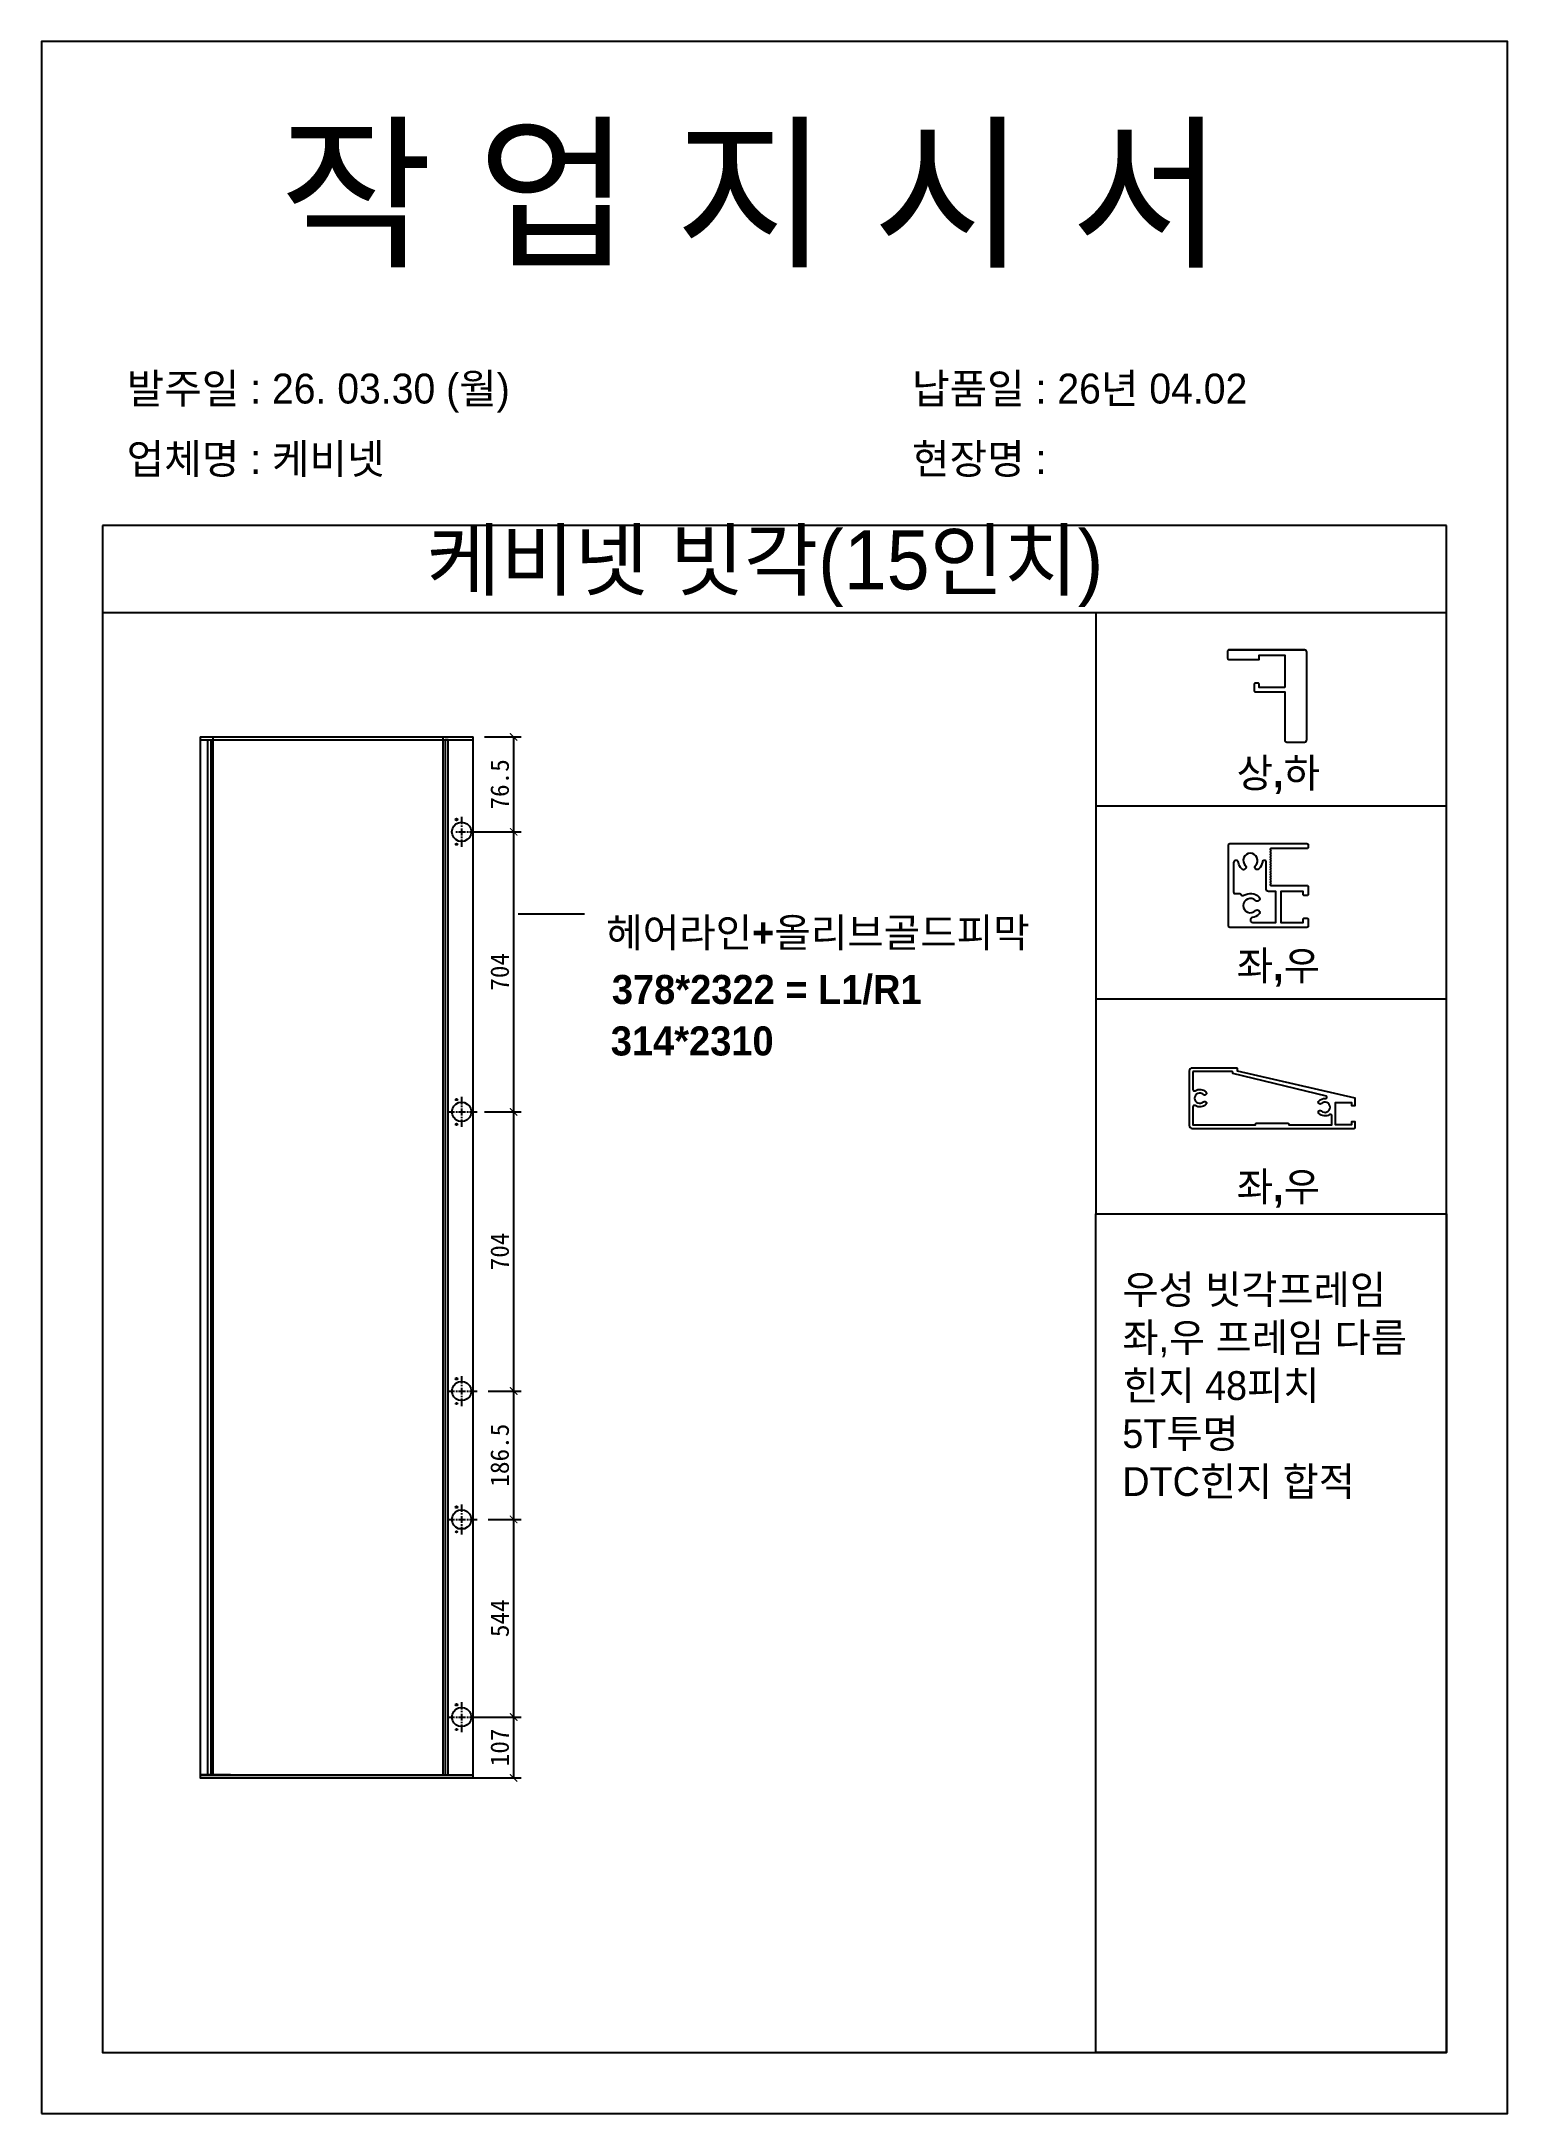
# Model space of a CAD drawing. Header units: millimetres. Extents: x -44117 to 256353, y -2095463 to 65325.
# Drawn here: x 129065 to 131046, y -827634 to -824833 of the extents above; entities that cross this region are included whole.
import ezdxf

# ---------------------------------------------------------------- set-up
doc = ezdxf.new("R2010")
doc.units = ezdxf.units.MM
doc.header["$LTSCALE"] = 10
doc.layers.add('PDF_Geomertry', color=7, linetype='Continuous')
doc.styles.add('MtX_Gulim', font='')
doc.styles.get('MtX_Gulim').set_extended_font_data('Gulim', bold=True)
doc.dimstyles.new('ISO-25', dxfattribs={"dimtxt": 2.5, "dimasz": 2.5, "dimexe": 1, "dimexo": 1, "dimtad": 1, "dimtxsty": 'Standard', "dimblk": 'ARCHTICK', "dimcen": 2.5, "dimadec": 0, "dimazin": 0, "dimtfac": 1, "dimtmove": 0, "dimatfit": 3, "dimfxl": 0, "dimarcsym": 0})

msp = doc.modelspace()

# ---------------------------------------------------------------- texts
at = {"linetype": 'Continuous', "style": 'MtX_Gulim'}
for s, height, p in [('상,하', 39.271262, (130679.77021, -825841.0966)), ('헤어라인+올리브골드피막', 39.2712622, (129828.0997, -826057.00235)), ('좌,우', 39.271262, (130679.77021, -826101.74715)), ('378*2322 = L1/R1', 39.2712622, (129835.73756, -826133.83206)), ('좌,우', 39.271262, (130679.77021, -826400.5396))]:
    msp.add_text(s, height=height, dxfattribs=at).set_placement(p)
at = {"color": 242, "linetype": 'Continuous', "true_color": 0xcd2027, "style": 'MtX_Gulim'}
msp.add_text('314*2310', height=39.271262, dxfattribs=at).set_placement((129834.27564, -826203.43183))
at = {"attachment_point": 1}
for s, width, gutter_width, heights, insert, char_height in [('{\\fGulim|b0|i0|c129|p50;작 업 지 시 서}', 3898.9872873, 14.7362, [-183.72574], (129386.77752, -824955.49926), 165.0454901), ('\\pt11;{\\fGulim|b0|i0|c129|p50;발주일 : 26. 03.30 (월)}', 3898.9872873, 14.7362, [40.67678], (129180.22385, -825281.72395), 40.4361451), ('{\\fGulim|b0|i0|c129|p50;납품일 : 26년 04.02}', 3898.9872873, 14.7362, [41.36774], (130241.20461, -825281.72395), 40.4361451), ('{\\fGulim|b0|i0|c129|p50;업체명 : 케비넷}', 3898.9872873, 14.7362, [42.57324], (129180.22385, -825376.80923), 40.4361451), ('{\\fGulim|b0|i0|c129|p50;현장명 :}', 3898.9872873, 14.7362, [45.12049], (130241.20461, -825376.80923), 40.4361451), ('{\\fGulim|b0|i0|c129|p50;케비넷 빗각(15인치)}', 1882.7812357, 7.11596, [-100.28675], (129585.23661, -825493.70779), 79.6987856), ('{\\f굴림|b0|i0|c129|p50;우성 빗각프레임\\P좌,우 프레임 다름\\P힌지 48피치\\P5T투명\\PDTC힌지 합적}', 11769.5052121, 151.36626, [-309.9654], (130525.38798, -826500.45556), 38.9227538)]:
    msp.add_mtext_dynamic_manual_height_columns(s, width=width, gutter_width=gutter_width, heights=heights, dxfattribs=dict(at, insert=insert, char_height=char_height))

# ---------------------------------------------------------------- blocks, each defined once
blk = doc.blocks.new('_ArchTick')
at = {"color": 0, "linetype": 'ByBlock', "const_width": 0.15}
blk.add_lwpolyline([(-0.5, -0.5), (0.5, 0.5)], dxfattribs=at)
blk = doc.blocks.new('*D5454')
at = {"color": 0, "lineweight": -2}
for p, q in [((129663.5, -825772.9), (129713, -825772.9)), ((129703, -825772.9), (129703, -825901.1)), ((129647.7, -825901.1), (129713, -825901.1))]:
    blk.add_line(p, q, dxfattribs=at)
at = {"layer": 'Defpoints', "color": 0}
for p in [(129648.5, -825772.9), (129632.7, -825901.1), (129703, -825901.1)]:
    blk.add_point(p, dxfattribs=at)
at = {"color": 0, "lineweight": -2, "xscale": 10, "yscale": 10, "zscale": 10}
for p, rotation in [((129703, -825772.9), 90), ((129703, -825901.1), 270)]:
    blk.add_blockref('_ArchTick', p, dxfattribs=dict(at, rotation=rotation))
at = {"color": 0, "insert": (129684.3, -825837), "char_height": 25, "attachment_point": 5, "rotation": 90}
blk.add_mtext('76.5', dxfattribs=at)
blk = doc.blocks.new('*D5455')
at = {"color": 0, "lineweight": -2}
for p, q in [((129647.7, -827097.7), (129713, -827097.7)), ((129703, -827097.7), (129703, -827180)), ((129647.7, -827180), (129713, -827180))]:
    blk.add_line(p, q, dxfattribs=at)
at = {"layer": 'Defpoints', "color": 0}
for p in [(129632.7, -827097.7), (129632.7, -827180), (129703, -827180)]:
    blk.add_point(p, dxfattribs=at)
at = {"color": 0, "lineweight": -2, "xscale": 10, "yscale": 10, "zscale": 10}
for p, rotation in [((129703, -827097.7), 90), ((129703, -827180), 270)]:
    blk.add_blockref('_ArchTick', p, dxfattribs=dict(at, rotation=rotation))
at = {"color": 0, "insert": (129684.3, -827138.8), "char_height": 25, "attachment_point": 5, "rotation": 90}
blk.add_mtext('107', dxfattribs=at)
blk = doc.blocks.new('*D5456')
at = {"color": 0, "lineweight": -2}
for p, q in [((129663.5, -825901.1), (129713, -825901.1)), ((129703, -825901.1), (129703, -826279.7)), ((129663.5, -826279.7), (129713, -826279.7))]:
    blk.add_line(p, q, dxfattribs=at)
at = {"layer": 'Defpoints', "color": 0}
for p in [(129648.5, -825901.1), (129648.5, -826279.7), (129703, -826279.7)]:
    blk.add_point(p, dxfattribs=at)
at = {"color": 0, "lineweight": -2, "xscale": 10, "yscale": 10, "zscale": 10}
for p, rotation in [((129703, -825901.1), 90), ((129703, -826279.7), 270)]:
    blk.add_blockref('_ArchTick', p, dxfattribs=dict(at, rotation=rotation))
at = {"color": 0, "insert": (129684.3, -826090.4), "char_height": 25, "attachment_point": 5, "rotation": 90}
blk.add_mtext('704', dxfattribs=at)
blk = doc.blocks.new('*D5457')
at = {"color": 0, "lineweight": -2}
for p, q in [((129663.5, -826279.7), (129713, -826279.7)), ((129703, -826279.7), (129703, -826657.1)), ((129668.7, -826657.1), (129713, -826657.1))]:
    blk.add_line(p, q, dxfattribs=at)
at = {"layer": 'Defpoints', "color": 0}
for p in [(129648.5, -826279.7), (129653.7, -826657.1), (129703, -826657.1)]:
    blk.add_point(p, dxfattribs=at)
at = {"color": 0, "lineweight": -2, "xscale": 10, "yscale": 10, "zscale": 10}
for p, rotation in [((129703, -826279.7), 90), ((129703, -826657.1), 270)]:
    blk.add_blockref('_ArchTick', p, dxfattribs=dict(at, rotation=rotation))
at = {"color": 0, "insert": (129684.3, -826468.4), "char_height": 25, "attachment_point": 5, "rotation": 90}
blk.add_mtext('704', dxfattribs=at)
blk = doc.blocks.new('*D5458')
at = {"color": 0, "lineweight": -2}
for p, q in [((129668.7, -826657.1), (129713, -826657.1)), ((129703, -826657.1), (129703, -826830.6)), ((129668.7, -826830.6), (129713, -826830.6))]:
    blk.add_line(p, q, dxfattribs=at)
at = {"layer": 'Defpoints', "color": 0}
for p in [(129653.7, -826657.1), (129653.7, -826830.6), (129703, -826830.6)]:
    blk.add_point(p, dxfattribs=at)
at = {"color": 0, "lineweight": -2, "xscale": 10, "yscale": 10, "zscale": 10}
for p, rotation in [((129703, -826657.1), 90), ((129703, -826830.6), 270)]:
    blk.add_blockref('_ArchTick', p, dxfattribs=dict(at, rotation=rotation))
at = {"color": 0, "insert": (129684.3, -826743.8), "char_height": 25, "attachment_point": 5, "rotation": 90}
blk.add_mtext('186.5', dxfattribs=at)
blk = doc.blocks.new('*D5459')
at = {"color": 0, "lineweight": -2}
for p, q in [((129668.7, -826830.6), (129713, -826830.6)), ((129703, -826830.6), (129703, -827097.7)), ((129668.7, -827097.7), (129713, -827097.7))]:
    blk.add_line(p, q, dxfattribs=at)
at = {"layer": 'Defpoints', "color": 0}
for p in [(129653.7, -826830.6), (129653.7, -827097.7), (129703, -827097.7)]:
    blk.add_point(p, dxfattribs=at)
at = {"color": 0, "lineweight": -2, "xscale": 10, "yscale": 10, "zscale": 10}
for p, rotation in [((129703, -826830.6), 90), ((129703, -827097.7), 270)]:
    blk.add_blockref('_ArchTick', p, dxfattribs=dict(at, rotation=rotation))
at = {"color": 0, "insert": (129684.3, -826964.2), "char_height": 25, "attachment_point": 5, "rotation": 90}
blk.add_mtext('544', dxfattribs=at)

# ---------------------------------------------------------------- dimensions: what is measured, and where the dimension line sits
dim = msp.add_linear_dim(base=(129703.0054, -825901.08249), p1=(129648.4545, -825772.94353), p2=(129632.658, -825901.08249), angle=90, text='76.5', dimstyle='ISO-25', override={"dimscale": 10, "dimasz": 1, "dimexo": 1.5, "dimtxsty": 'Standard'})
dim.commit()
dim.dimension.update_dxf_attribs({"geometry": '*D5454', "text_midpoint": (129703.0054, -825837.01301), "dimtype": 160})
for base, p1, p2, text, override, picture, middle in [((129703.0054, -826279.72795), (129648.4545, -825901.08249), (129648.4545, -826279.72795), '704', {"dimscale": 10, "dimasz": 1, "dimexo": 1.5, "dimtxsty": 'Standard'}, '*D5456', (129684.2554, -826090.40522)), ((129703.0054, -826657.058), (129648.4545, -826279.72795), (129653.72005, -826657.058), '704', {"dimscale": 10, "dimasz": 1, "dimexo": 1.5, "dimtxsty": 'Standard', "dimtmove": 1}, '*D5457', (129684.2554, -826468.39297)), ((129703.0054, -826830.57473), (129653.72005, -826657.058), (129653.72005, -826830.57473), '186.5', {"dimscale": 10, "dimasz": 1, "dimexo": 1.5, "dimtxsty": 'Standard', "dimtmove": 1}, '*D5458', (129684.2554, -826743.81637)), ((129703.0054, -827097.73542), (129653.72005, -826830.57473), (129653.72005, -827097.73542), '544', {"dimscale": 10, "dimasz": 1, "dimexo": 1.5, "dimtxsty": 'Standard', "dimtmove": 1}, '*D5459', (129684.2554, -826964.15508)), ((129703.0054, -827179.9583), (129632.658, -827097.73542), (129632.658, -827179.9583), '107', {"dimscale": 10, "dimasz": 1, "dimexo": 1.5, "dimtxsty": 'Standard'}, '*D5455', (129684.2554, -827138.84686))]:
    dim = msp.add_linear_dim(base=base, p1=p1, p2=p2, angle=90, text=text, dimstyle='ISO-25', override=override)
    dim.commit()
    dim.dimension.update_dxf_attribs({"geometry": picture, "text_midpoint": middle})

# ---------------------------------------------------------------- linework, layer by layer
for p, q in [((130963.18994, -825487.19001), (129147.68955, -825487.19001)), ((130963.18994, -825605.07965), (129147.68955, -825605.07965)), ((130669.41457, -825655.14034), (130771.46074, -825655.14034)), ((130747.72907, -825779.73158), (130771.46074, -825779.73158)), ((130489.57601, -825866.07795), (130963.18994, -825866.07795)), ((129798.79809, -826012.62077), (129709.0924, -826012.62077)), ((130489.57601, -826127.01166), (130963.18994, -826127.01166))]:
    msp.add_line(p, q)
for points in [[(129065.1668, -827633.7602), (131045.71268, -827633.7602), (131045.71268, -824832.70245), (129065.1668, -824832.70245)], [(130963.18994, -825605.07965), (130489.57601, -825605.07965), (130489.57601, -826417.49048), (130963.18994, -826417.49048)], [(130963.18994, -827551.23745), (130489.57601, -827551.23745), (130489.57601, -826417.49048), (130963.18994, -826417.49048)]]:
    msp.add_lwpolyline(points, close=True)
msp.add_lwpolyline([(129147.68955, -825487.19001), (129147.68955, -827551.23745), (130963.18994, -827551.23745), (130963.18994, -825487.19001)])
for points in [[(130744.76261, -825706.16342), (130710.3517, -825706.16342), (130710.3517, -825702.01038, 0.4142135624), (130708.57182, -825700.2305), (130705.01207, -825700.2305, 0.4142135624), (130703.2322, -825702.01038), (130703.2322, -825710.31646, 0.4142135624), (130705.01207, -825712.09634), (130744.76261, -825712.09634), (130744.76261, -825776.76512, 0.4142135624), (130747.72907, -825779.73158), (130771.46074, -825779.73158, 0.4142135624), (130774.42719, -825776.76512), (130774.42719, -825658.1068, 0.4142135624), (130771.46074, -825655.14034), (130669.41457, -825655.14034, 0.4142135624), (130667.6347, -825656.92021), (130667.6347, -825666.41288, 0.4142135623), (130669.41457, -825668.19276), (130710.3517, -825668.19276), (130710.3517, -825662.25984), (130744.76261, -825662.25984), (130744.76261, -825706.16342)], [(130619.70798, -826220.41567, 0.4142135624), (130615.63045, -826224.4932), (130615.63045, -826297.88877, 0.4142135624), (130619.70798, -826301.9663), (130838.67143, -826301.9663, 0.4142135624), (130839.89469, -826300.74304), (130839.89469, -826292.99573), (130835.00165, -826292.99573), (130835.00165, -826297.07326), (130813.39074, -826297.07326), (130813.39074, -826266.89953), (130835.00165, -826266.89953), (130835.00165, -826270.97706), (130839.89469, -826270.97706), (130839.89469, -826261.19098), (130680.87096, -826224.4932), (130680.87086, -826221.62334, 0.4179291142), (130679.6477, -826220.41567), (130619.70798, -826220.41567)], [(130620.52349, -826225.3087), (130620.52349, -826249.42958, 0.5888435535), (130623.6416, -826251.1592, -0.348452388), (130638.24546, -826252.81182, -1), (130634.79292, -826256.27906, 0.6674110335), (130622.97001, -826261.19098, 0.6674110338), (130634.79292, -826266.10291, -1.0000000005), (130638.24546, -826269.57015, -0.3484523877), (130623.6416, -826271.22276, 0.5888435532), (130620.52349, -826272.95238), (130620.52349, -826297.07326), (130705.33615, -826297.07326), (130705.33615, -826296.25775, -0.4142135624), (130706.55941, -826295.0345), (130748.96574, -826295.0345, -0.4142135624), (130750.189, -826296.25775), (130750.189, -826297.07326), (130808.4977, -826297.07326), (130808.4977, -826285.18498, 0.5888435535), (130805.37959, -826283.45536, -0.348452388), (130790.77572, -826281.80274, -1.0000000001), (130794.22827, -826278.3355, 0.6674110337), (130806.05118, -826273.42358, 0.6674110335), (130794.22827, -826268.51166, -0.9999999999), (130790.77572, -826265.04442, -0.2013590238), (130799.25575, -826261.59952, 0.7810459571), (130801.15884, -826258.39286), (130674.75466, -826227.92621), (130674.75466, -826226.53196, 0.4142135624), (130673.5314, -826225.3087), (130620.52349, -826225.3087)]]:
    msp.add_lwpolyline(points, format="xyb")
for points in [[(130776.46164, -826028.62126, -0.4142135624), (130774.76267, -826030.32023), (130670.55908, -826030.32023, -0.4142135624), (130668.86011, -826028.62126), (130668.86011, -825918.75443, -0.4142135624), (130670.55908, -825917.05546), (130774.76267, -825917.05546, -0.4142135624), (130776.46164, -825918.75443), (130776.46164, -825922.15238, -0.4142135624), (130774.76267, -825923.85135), (130725.98584, -825923.85135), (130724.85319, -825924.984), (130725.35081, -825925.48161, -0.4142135624), (130725.35081, -825927.88432), (130724.85319, -825928.38194), (130725.35081, -825928.87956, -0.4142135624), (130725.35081, -825931.28227), (130724.85319, -825931.77988), (130725.35081, -825932.2775, -0.4142135624), (130725.35081, -825934.68021), (130724.85319, -825935.17783), (130725.35081, -825935.67544, -0.4142135624), (130725.35081, -825938.07815), (130724.85319, -825938.57577), (130725.35081, -825939.07339, -0.4142135624), (130725.35081, -825941.47609), (130724.85319, -825941.97371), (130725.35081, -825942.47133, -0.4142135624), (130725.35081, -825944.87404), (130724.85319, -825945.37165), (130725.35081, -825945.86927, -0.4142135624), (130725.35081, -825948.27198), (130724.85319, -825948.7696), (130725.35081, -825949.26721, -0.4142135624), (130725.35081, -825951.66992), (130724.85319, -825952.16754), (130725.35081, -825952.66516, -0.4142135624), (130725.35081, -825955.06787), (130724.85319, -825955.56548), (130725.35081, -825956.0631, -0.4142135624), (130725.35081, -825958.46581), (130724.85319, -825958.96343), (130725.35081, -825959.46104, -0.4142135624), (130725.35081, -825961.86375), (130724.85319, -825962.36137), (130725.35081, -825962.85899, -0.4142135624), (130725.35081, -825965.2617), (130724.85319, -825965.75931), (130725.35081, -825966.25693, -0.4142135624), (130725.35081, -825968.65964), (130724.85319, -825969.15726), (130725.35081, -825969.65487, -0.4142135624), (130725.35081, -825972.05758), (130724.85319, -825972.5552), (130725.98584, -825973.68785), (130774.76267, -825973.68785, -0.4142135624), (130776.46164, -825975.38682), (130776.46164, -825985.58065, -0.4142135624), (130774.76267, -825987.27962), (130771.36473, -825987.27962, -0.4142135624), (130769.66576, -825985.58065), (130769.66576, -825981.61638), (130739.65059, -825981.61638), (130739.65059, -826023.52434), (130769.66576, -826023.52434), (130769.66576, -826019.56008, -0.4142135624), (130771.36473, -826017.86111), (130774.76267, -826017.86111, -0.4142135624), (130776.46164, -826019.56008)], [(130719.75628, -825942.30972, 0.9336671815), (130714.57809, -825941.95404, -0.1629476092), (130709.94668, -825951.29682, -1), (130705.13107, -825946.50162, 0.6674110338), (130698.30895, -825930.08091), (130698.30895, -825930.08091, 0.6674110335), (130691.48684, -825946.50162, -1), (130686.67123, -825951.29682, -0.155566878), (130682.1112, -825942.42147, 0.9202838951), (130675.656, -825942.95834), (130675.656, -825982.83714, 0.4142135624), (130677.35497, -825984.53611), (130683.9151, -825984.5361, -0.3056194544), (130685.49012, -825985.59797, 0.4660008128), (130689.61422, -825986.93836, -0.348452388), (130709.89736, -825989.23367, -1), (130705.10216, -825994.04928, 0.6674110335), (130688.68145, -826000.87139), (130688.68145, -826000.87139, 0.6674110338), (130705.10216, -826007.6935, -1), (130709.89736, -826012.50912, -0.1555668778), (130701.02201, -826017.06914, 0.920283895), (130701.55888, -826023.52434), (130732.85471, -826023.52434), (130732.85471, -825981.61638), (130722.5879, -825981.61638, -0.4142135624), (130719.75628, -825978.78476)]]:
    msp.add_lwpolyline(points, format="xyb", close=True)
at = {"layer": 'PDF_Geomertry', "lineweight": 25}
for p, q in [((129289.99874, -827175.90787), (129289.99874, -825776.58884)), ((129294.04918, -825776.58884), (129294.04918, -827175.90787)), ((129296.47936, -825772.94353), (129296.47936, -827175.90787)), ((129313.89226, -825776.58884), (129317.94269, -825776.58884)), ((129317.94269, -825776.58884), (129317.94269, -825776.58884)), ((129320.37288, -827175.90787), (129279.46411, -827175.90787)), ((129279.46411, -827175.90787), (129648.4545, -827175.90787)), ((129317.94269, -827175.90787), (129313.89226, -827175.90787))]:
    msp.add_line(p, q, dxfattribs=at)
for points in [[(129279.4639, -825772.94353), (129648.4545, -825772.94353)], [(129279.4639, -825776.58884), (129648.4545, -825776.58884)], [(129648.45465, -827179.9583), (129279.46411, -827179.9583), (129648.4545, -827179.9583), (129648.4545, -825772.94343)], [(129279.46411, -825772.94353), (129279.46411, -827179.9583)], [(129607.54557, -825772.94353), (129607.54557, -827175.90808)], [(129632.658, -825880.83054), (129632.658, -825890.95651)], [(129624.96221, -825901.08249), (129626.98743, -825901.08249)], [(129628.60757, -825901.08249), (129637.9235, -825901.08249)], [(129632.658, -825892.57671), (129632.658, -825894.60182)], [(129632.658, -825896.62704), (129632.658, -825905.94297)], [(129632.658, -825907.56316), (129632.658, -825909.58827)], [(129632.658, -825911.61349), (129632.658, -825921.33444)], [(129639.94866, -825901.08249), (129641.97388, -825901.08249)], [(129643.59407, -825901.08249), (129653.72005, -825901.08249)], [(129648.4545, -827179.9583), (129648.4545, -827097.73542), (129648.4545, -826077.93778), (129648.4545, -825896.48036)], [(129613.21609, -826279.72795), (129623.34207, -826279.72795)], [(129624.96221, -826279.72795), (129626.98743, -826279.72795)], [(129628.60757, -826279.72795), (129637.9235, -826279.72795)], [(129632.658, -826259.476), (129632.658, -826269.60197)], [(129632.658, -826271.22206), (129632.658, -826273.24738)], [(129632.658, -826275.2725), (129632.658, -826284.58843)], [(129639.94866, -826279.72795), (129641.97388, -826279.72795)], [(129643.59407, -826279.72795), (129653.72005, -826279.72795)], [(129632.658, -826286.20852), (129632.658, -826288.23384)], [(129632.658, -826289.85393), (129632.658, -826299.9799)], [(129632.658, -826636.80604), (129632.658, -826646.93202)], [(129613.21609, -826657.058), (129623.34207, -826657.058)], [(129624.96221, -826657.058), (129626.98743, -826657.058)], [(129628.60757, -826657.058), (129637.9235, -826657.058)], [(129632.658, -826648.55211), (129632.658, -826650.57743)], [(129632.658, -826652.60254), (129632.658, -826661.91847)], [(129632.658, -826663.53856), (129632.658, -826665.56388)], [(129632.658, -826667.18397), (129632.658, -826677.30995)], [(129639.94866, -826657.058), (129641.97388, -826657.058)], [(129643.59407, -826657.058), (129653.72005, -826657.058)], [(129632.658, -826810.32278), (129632.658, -826820.44876)], [(129613.21609, -826830.57473), (129623.34207, -826830.57473)], [(129624.96221, -826830.57473), (129626.98743, -826830.57473)], [(129628.60757, -826830.57473), (129637.9235, -826830.57473)], [(129632.658, -826822.06885), (129632.658, -826824.09417)], [(129632.658, -826826.11928), (129632.658, -826835.43521)], [(129632.658, -826837.0553), (129632.658, -826839.08062)], [(129632.658, -826840.70071), (129632.658, -826850.82669)], [(129639.94866, -826830.57473), (129641.97388, -826830.57473)], [(129643.59407, -826830.57473), (129653.72005, -826830.57473)], [(129632.658, -827077.48347), (129632.658, -827087.60945)], [(129632.658, -827089.22954), (129632.658, -827091.25486)], [(129632.658, -827093.27997), (129632.658, -827102.5959)], [(129613.21609, -827097.73542), (129623.34207, -827097.73542)], [(129624.96221, -827097.73542), (129626.98743, -827097.73542)], [(129628.60757, -827097.73542), (129637.9235, -827097.73542)], [(129632.658, -827104.21599), (129632.658, -827106.24131)], [(129632.658, -827107.8614), (129632.658, -827117.98738)], [(129639.94866, -827097.73542), (129641.97388, -827097.73542)], [(129643.59407, -827097.73542), (129653.72005, -827097.73542)]]:
    msp.add_lwpolyline(points, dxfattribs=at)
for points in [[(129610.38083, -825776.58884), (129610.38083, -827175.90787), (129614.43126, -827175.90787), (129614.43126, -825776.58884), (129610.38083, -825776.58884)], [(129619.69666, -825901.08249), (129620.50676, -825897.03206), (129622.1269, -825893.38675), (129624.96216, -825890.55149), (129628.60752, -825888.9313), (129632.6579, -825888.12125), (129636.70828, -825888.9313), (129640.35363, -825890.55149), (129643.18895, -825893.38675), (129645.21411, -825897.03206), (129646.02421, -825901.08249), (129645.21411, -825905.13292), (129643.18895, -825908.77823), (129640.35363, -825911.61349), (129636.70828, -825913.6387), (129632.6579, -825914.04373), (129628.60752, -825913.6387), (129624.96216, -825911.61349), (129622.1269, -825908.77823), (129620.50676, -825905.13292), (129619.69666, -825901.08249)], [(129624.55734, -825884.47595), (129624.96236, -825883.6659), (129625.77246, -825883.26088), (129626.58256, -825883.6659), (129626.98758, -825884.47595), (129626.58256, -825885.28599), (129625.77246, -825885.69101), (129624.96236, -825885.28599), (129624.55734, -825884.47595)], [(129624.55734, -825918.09416), (129624.96236, -825917.28411), (129625.77246, -825916.87909), (129626.58256, -825917.28411), (129626.98758, -825918.09416), (129626.58256, -825918.9042), (129625.77246, -825918.9042), (129624.96236, -825918.9042), (129624.55734, -825918.09416)], [(129619.69666, -826279.72795), (129620.50676, -826275.67752), (129622.1269, -826272.03211), (129624.96216, -826269.19695), (129628.60752, -826267.17184), (129632.6579, -826266.76661), (129636.70828, -826267.17184), (129640.35363, -826269.19695), (129643.18895, -826272.03211), (129645.21411, -826275.67752), (129646.02421, -826279.72795), (129645.21411, -826283.77838), (129643.18895, -826287.42379), (129640.35363, -826290.25895), (129636.70828, -826292.28406), (129632.6579, -826292.68929), (129628.60752, -826292.28406), (129624.96216, -826290.25895), (129622.1269, -826287.42379), (129620.50676, -826283.77838), (129619.69666, -826279.72795)], [(129624.55734, -826263.1212), (129624.96236, -826262.31116), (129625.77246, -826261.90613), (129626.58256, -826262.31116), (129626.98758, -826263.1212), (129626.58256, -826263.93125), (129625.77246, -826263.93125), (129624.96236, -826263.93125), (129624.55734, -826263.1212)], [(129624.55734, -826296.33449), (129624.96236, -826295.92947), (129625.77246, -826295.52445), (129626.58256, -826295.92947), (129626.98758, -826296.33449), (129626.58256, -826297.14454), (129625.77246, -826297.54956), (129624.96236, -826297.14454), (129624.55734, -826296.33449)], [(129619.69666, -826657.058), (129620.50676, -826653.00757), (129622.1269, -826649.36216), (129624.96216, -826646.527), (129628.60752, -826644.50189), (129632.6579, -826644.09666), (129636.70828, -826644.50189), (129640.35363, -826646.527), (129643.18895, -826649.36216), (129645.21411, -826653.00757), (129646.02421, -826657.058), (129645.21411, -826661.10843), (129643.18895, -826664.75384), (129640.35363, -826667.589), (129636.70828, -826669.61411), (129632.6579, -826670.01934), (129628.60752, -826669.61411), (129624.96216, -826667.589), (129622.1269, -826664.75384), (129620.50676, -826661.10843), (129619.69666, -826657.058)], [(129624.55734, -826640.45125), (129624.96236, -826639.6412), (129625.77246, -826639.23618), (129626.58256, -826639.6412), (129626.98758, -826640.45125), (129626.58256, -826641.26129), (129625.77246, -826641.26129), (129624.96236, -826641.26129), (129624.55734, -826640.45125)], [(129624.55734, -826673.66454), (129624.96236, -826673.25952), (129625.77246, -826672.8545), (129626.58256, -826673.25952), (129626.98758, -826673.66454), (129626.58256, -826674.47459), (129625.77246, -826674.87961), (129624.96236, -826674.47459), (129624.55734, -826673.66454)], [(129624.55734, -826813.96798), (129624.96236, -826813.15794), (129625.77246, -826812.75292), (129626.58256, -826813.15794), (129626.98758, -826813.96798), (129626.58256, -826814.77803), (129625.77246, -826814.77803), (129624.96236, -826814.77803), (129624.55734, -826813.96798)], [(129619.69666, -826830.57473), (129620.50676, -826826.5243), (129622.1269, -826822.87889), (129624.96216, -826820.04374), (129628.60752, -826818.01862), (129632.6579, -826817.61339), (129636.70828, -826818.01862), (129640.35363, -826820.04374), (129643.18895, -826822.87889), (129645.21411, -826826.5243), (129646.02421, -826830.57473), (129645.21411, -826834.62517), (129643.18895, -826838.27057), (129640.35363, -826841.10573), (129636.70828, -826843.13085), (129632.6579, -826843.53607), (129628.60752, -826843.13085), (129624.96216, -826841.10573), (129622.1269, -826838.27057), (129620.50676, -826834.62517), (129619.69666, -826830.57473)], [(129624.55734, -826847.18128), (129624.96236, -826846.77625), (129625.77246, -826846.37123), (129626.58256, -826846.77625), (129626.98758, -826847.18128), (129626.58256, -826847.99132), (129625.77246, -826848.39635), (129624.96236, -826847.99132), (129624.55734, -826847.18128)], [(129619.69666, -827097.73542), (129620.50676, -827093.68499), (129622.1269, -827090.03958), (129624.96216, -827087.20443), (129628.60752, -827085.17931), (129632.6579, -827084.77408), (129636.70828, -827085.17931), (129640.35363, -827087.20443), (129643.18895, -827090.03958), (129645.21411, -827093.68499), (129646.02421, -827097.73542), (129645.21411, -827101.78586), (129643.18895, -827105.43127), (129640.35363, -827108.26642), (129636.70828, -827110.29154), (129632.6579, -827110.69676), (129628.60752, -827110.29154), (129624.96216, -827108.26642), (129622.1269, -827105.43127), (129620.50676, -827101.78586), (129619.69666, -827097.73542)], [(129624.55734, -827081.12868), (129624.96236, -827080.31863), (129625.77246, -827079.91361), (129626.58256, -827080.31863), (129626.98758, -827081.12868), (129626.58256, -827081.93872), (129625.77246, -827081.93872), (129624.96236, -827081.93872), (129624.55734, -827081.12868)], [(129624.55734, -827114.34197), (129624.96236, -827113.93695), (129625.77246, -827113.53192), (129626.58256, -827113.93695), (129626.98758, -827114.34197), (129626.58256, -827115.15201), (129625.77246, -827115.55704), (129624.96236, -827115.15201), (129624.55734, -827114.34197)]]:
    msp.add_lwpolyline(points, close=True, dxfattribs=at)

msp.set_redraw_order([(e.dxf.handle, doc.entitydb.next_handle()) for e in msp.query("TEXT MTEXT ATTDEF DIMENSION ARC_DIMENSION")])  # texts and dimensions are drawn at this point

doc.saveas('drawing.dxf')
